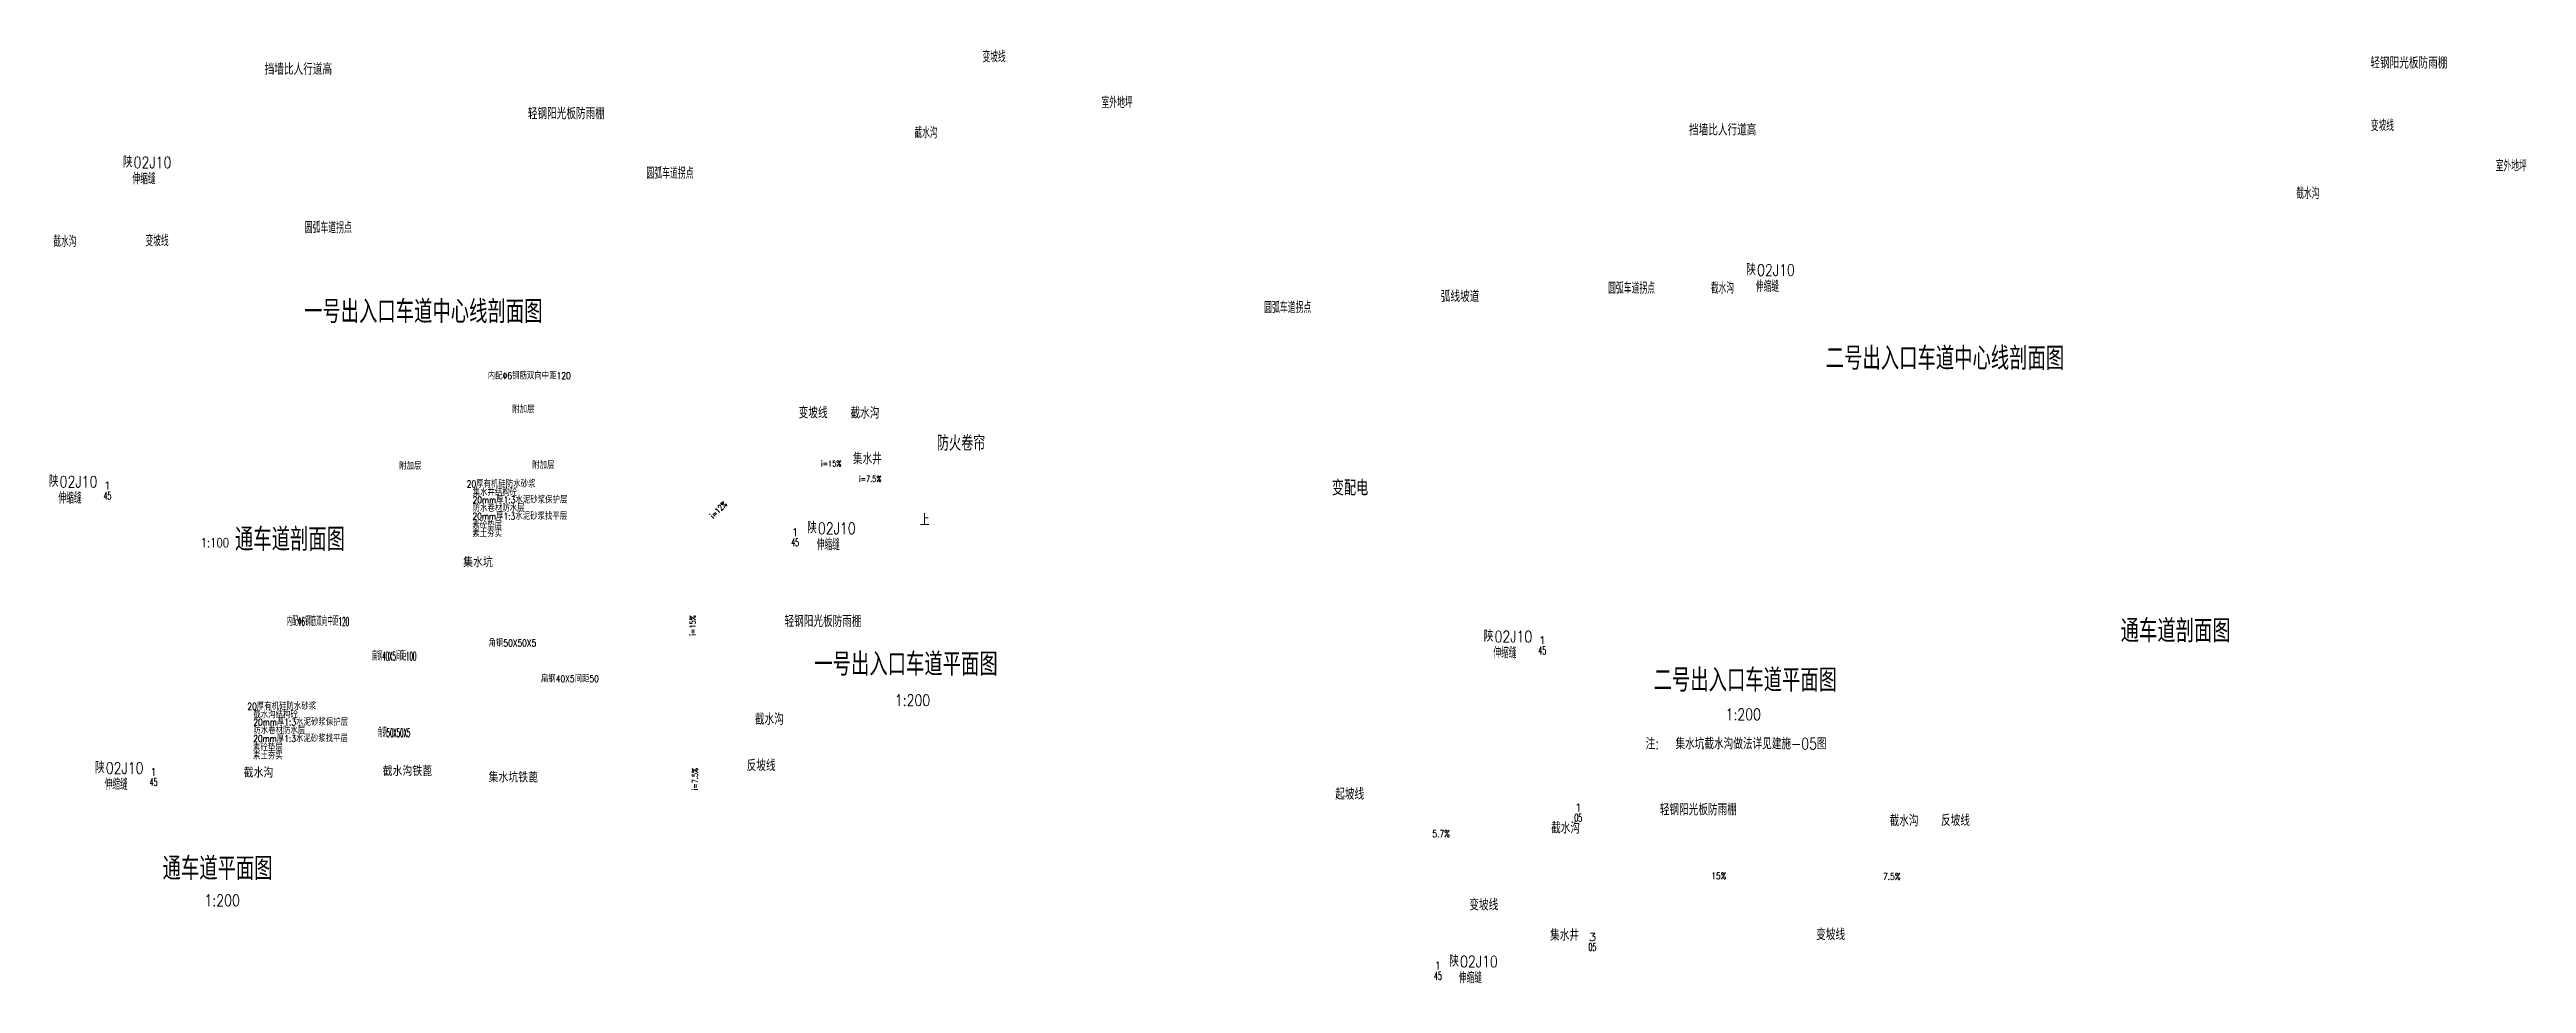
# Model space of a CAD drawing. Extents: x -542930 to 249594, y -301235 to 84515.
# Drawn here: x -400573 to -184458, y 1985 to 83417 of the extents above; entities that cross this region are included whole.
import ezdxf
from ezdxf.enums import TextEntityAlignment as Align

# ---------------------------------------------------------------- set-up
doc = ezdxf.new("R2010")
doc.units = 0
doc.header["$LTSCALE"] = 1000
doc.header["$MEASUREMENT"] = 0
doc.layers.get('0').update_dxf_attribs({"linetype": 'CONTINUOUS'})
for name, color, linetype in [('A-CH-TEXT', 2, 'CONTINUOUS'), ('PUB_TEXT', 7, 'CONTINUOUS'), ('中文', 2, 'CONTINUOUS'), ('人防', 7, 'CONTINUOUS')]:
    doc.layers.add(name, color=color, linetype=linetype)
doc.styles.add('_HZTXT', font='txt.shx', dxfattribs={"width": 0.8, "bigfont": 'hztxt.shx'})
doc.styles.add('COMP', font='complex', dxfattribs={"bigfont": 'hztxt'})
doc.styles.add('HZXY', font='romans.shx', dxfattribs={"width": 0.8, "bigfont": 'hztxt.shx'})

msp = doc.modelspace()

# ---------------------------------------------------------------- texts
at = {"style": 'COMP'}
for tag, text, width, p, p2 in [('1', '1', 2.333333, (-395864.964, 45050.104), (-395184.964, 45050.104)), ('45', '-', 0.6, (-395864.964, 44170.104), (-395184.964, 44170.104)), ('1', '1', 2.333333, (-335863.789, 40985.889), (-335183.789, 40985.889)), ('45', '-', 0.6, (-335863.789, 40105.889), (-335183.789, 40105.889)), ('45', '-', 0.6, (-270666.535, 30674.651), (-269986.535, 30674.651)), ('1', '1', 2.333333, (-270666.535, 31554.651), (-269986.535, 31554.651)), ('45', '-', 0.6, (-391836.276, 19204.293), (-391156.276, 19204.293)), ('1', '1', 2.333333, (-391836.276, 20084.293), (-391156.276, 20084.293)), ('1', '1', 2.333333, (-267526.337, 16977.048), (-266846.337, 16977.048)), ('05', '-', 0.617647, (-267526.337, 16097.048), (-266846.337, 16097.048)), ('05', '-', 0.617647, (-266293.578, 4819.178), (-265613.578, 4819.178)), ('3', '1', 1.5, (-266293.578, 5699.178), (-265613.578, 5699.178)), ('45', '-', 0.6, (-279772.822, 2308.986), (-279092.822, 2308.986)), ('1', '1', 2.333333, (-279772.822, 3188.986), (-279092.822, 3188.986))]:
    msp.add_attdef(tag, text=text, height=680, dxfattribs=dict(at, width=width)).set_placement(p, p2, align=Align.FIT)
at = {"layer": 'A-CH-TEXT', "color": 7, "style": 'HZXY', "width": 0.8}
for s, height, p in [('防火卷帘', 1320, (-323148.696, 48436.593)), ('上', 1000, (-324626.568, 41909.318))]:
    msp.add_text(s, height=height, dxfattribs=at).set_placement(p)
at = {"layer": 'A-CH-TEXT', "style": 'HZXY', "width": 0.8}
for s, height, p in [('i=15%', 500, (-332377.312, 47327.696)), ('i=7.5%', 500, (-328968.726, 45994.717)), ('5.7%', 600, (-279156.417, 15041.698)), ('15%', 600, (-254927.316, 11367.901)), ('7.5%', 600, (-239839.669, 11307.274))]:
    msp.add_text(s, height=height, dxfattribs=at).set_placement(p, align=Align.MIDDLE)
for s, rotation, p in [('i=12%', 45, (-342218.614, 43290.314)), ('i=15%', 90, (-344466.035, 33197.392)), ('i=7.5%', 90, (-344278.364, 19790.992))]:
    msp.add_text(s, height=500, rotation=rotation, dxfattribs=at).set_placement(p, align=Align.MIDDLE)
at = {"layer": 'PUB_TEXT', "style": '_HZTXT', "width": 0.8}
for p in [(-198076.149, 81762.584), (-358843.214, 77342.086), (-336445.807, 33073.565), (-260075.298, 16647.627)]:
    msp.add_text('轻钢阳光板防雨棚', height=1000, dxfattribs=at).set_placement(p)
at = {"layer": '中文', "style": '_HZTXT', "width": 0.8}
for s, height, p in [('挡墙比人行道高', 1000, (-381797.931, 81216.481)), ('挡墙比人行道高', 1000, (-257525.526, 75920.92)), ('陕', 1000, (-394175.052, 73125.827)), ('02J10', 1000, (-393235.778, 73071.776)), ('陕', 1000, (-252527.562, 63740.906)), ('02J10', 1000, (-251588.289, 63686.855)), ('一号出入口车道中心线剖面图', 2000, (-378366.984, 59560.266)), ('弧线坡道', 1000, (-279181.146, 61404.174)), ('二号出入口车道中心线剖面图', 2000, (-245593.411, 55489.18)), ('附加层', 600, (-360206.252, 51738.271)), ('变坡线', 1000, (-335208.594, 51254.629)), ('截水沟', 1000, (-330689.25, 51233.507)), ('集水井', 1000, (-330473.059, 47242.734)), ('陕', 1000, (-400631.279, 45283.874)), ('02J10', 1000, (-399692.005, 45229.822)), ('附加层', 600, (-370072.79, 46794.353)), ('附加层', 600, (-358463.441, 46870.184)), ('集水井结构砼', 600, (-363659.092, 44497.157, 0)), ('防水卷材防水层', 600, (-363663.026, 43120.682, 0)), ('20mm厚1:3水泥砂浆保护层', 600, (-363659.909, 43852.913, 0)), ('通车道剖面图', 2000, (-384393.381, 39701.018)), ('素土夯实', 600, (-363684.262, 40916.048, 0)), ('素砼垫层', 600, (-363683.968, 41642.2, 0)), ('20mm厚1:3水泥砂浆找平层', 600, (-363670.307, 42425.35, 0)), ('陕', 1000, (-334469.947, 41219.659)), ('02J10', 1000, (-333530.673, 41165.608)), ('1:100 ', 800, (-387382.207, 40022.868)), ('陕', 1000, (-275432.849, 31788.421)), ('02J10', 1000, (-274493.576, 31734.369)), ('通车道剖面图', 2000, (-219864.428, 31722.501)), ('一号出入口车道平面图', 2000, (-333844.832, 28815.693)), ('二号出入口车道平面图', 2000, (-260613.667, 27425.205)), ('1:200 ', 1000, (-326819.615, 26178.792)), ('1:200 ', 1000, (-254335.749, 24944.551)), ('截水沟结构砼', 600, (-382793.487, 25113.426, 0)), ('防水卷材防水层', 600, (-382797.421, 23736.95, 0)), ('20mm厚1:3水泥砂浆保护层', 600, (-382794.304, 24469.182, 0)), ('截水沟', 1000, (-339029.093, 24528.871)), ('素土夯实', 600, (-382818.657, 21532.316, 0)), ('素砼垫层', 600, (-382818.363, 22258.469, 0)), ('20mm厚1:3水泥砂浆找平层', 600, (-382804.701, 23041.619, 0)), ('陕', 1000, (-396602.591, 20318.063)), ('02J10', 1000, (-395663.317, 20264.012)), ('截水沟', 900, (-383637.872, 19924.361)), ('截水沟铁蓖', 900, (-371512.946, 20059.429)), ('反坡线', 1000, (-339741.675, 20497.398)), ('起坡线', 1000, (-288393.066, 18001.803)), ('截水沟', 1000, (-269558.297, 15053.627)), ('截水沟', 1000, (-240022.626, 15681.619)), ('反坡线', 1000, (-235533.699, 15711.693)), ('通车道平面图', 2000, (-390710.442, 11002.733)), ('1:200 ', 1000, (-387052.791, 8727.142)), ('变坡线', 1000, (-276688.038, 8348.229)), ('集水井', 1000, (-269644.283, 5703.039)), ('变坡线', 1000, (-246427.431, 5760.614)), ('陕', 1000, (-278441.098, 3449.149)), ('02J10', 1000, (-277501.825, 3395.097))]:
    msp.add_text(s, height=height, dxfattribs=at).set_placement(p)
at = {"layer": '中文', "style": '_HZTXT'}
for s, height, width, p, p2 in [('变坡线', 1000, 0.692649, (-319165.334, 82301.89), (-317152.834, 82301.89)), ('室外地坪', 1000, 0.691742, (-308783.456, 78306.688), (-306070.956, 78306.688)), ('截水沟', 1000, 0.70024, (-325108.596, 75676.756), (-323096.096, 75676.756)), ('变坡线', 1000, 0.692649, (-198034.498, 76306.329), (-196021.998, 76306.329)), ('室外地坪', 1000, 0.691742, (-187142.908, 72787.006), (-184430.408, 72787.006)), ('伸缩缝', 1000, 0.681567, (-393339.17, 71661.714), (-391326.67, 71661.714)), ('圆弧车道拐点', 1000, 0.703892, (-348491.656, 72149.679), (-344379.156, 72149.679)), ('截水沟', 1000, 0.70024, (-204545.046, 70381.195), (-202532.546, 70381.195)), ('截水沟', 1000, 0.70024, (-400242.808, 66188.155), (-398230.308, 66188.155)), ('变坡线', 1000, 0.692649, (-392194.101, 66266.26), (-390181.601, 66266.26)), ('圆弧车道拐点', 1000, 0.703892, (-378306.859, 67402.245), (-374194.359, 67402.245)), ('圆弧车道拐点', 1000, 0.703892, (-264596.421, 62120.484), (-260483.921, 62120.484)), ('截水沟', 1000, 0.70024, (-255611.622, 62126.702), (-253599.122, 62126.702)), ('伸缩缝', 1000, 0.681567, (-251691.68, 62276.793), (-249679.18, 62276.793)), ('圆弧车道拐点', 1000, 0.703892, (-294596.421, 60432.53), (-290483.921, 60432.53)), ('伸缩缝', 1000, 0.681567, (-399795.397, 43819.76), (-397782.897, 43819.76)), ('伸缩缝', 1000, 0.681567, (-333634.064, 39755.546), (-331621.564, 39755.546)), ('内配\x826钢筋双向中距120', 750, 0.650373, (-379877.709, 33171.479), (-374430.834, 33171.479)), ('扁钢40X5间距100', 750, 0.525, (-372439.13, 30143.098), (-368567.255, 30143.098)), ('伸缩缝', 1000, 0.681567, (-274596.967, 30324.308), (-272584.467, 30324.308)), ('角钢50X50X5', 750, 0.4515, (-371921.711, 23466.99), (-369099.836, 23466.99)), ('伸缩缝', 1000, 0.681567, (-395766.709, 18853.95), (-393754.209, 18853.95)), ('伸缩缝', 1000, 0.681567, (-277605.216, 1985.035), (-275592.716, 1985.035))]:
    msp.add_text(s, height=height, dxfattribs=dict(at, width=width)).set_placement(p, p2, align=Align.FIT)
at = {"layer": '中文', "style": '_HZTXT', "width": 0.8}
for s, height, p in [('内配\x826钢筋双向中距120', 600, (-358715.348, 54671.593)), ('20厚有机硅防水砂浆', 600, (-361173.404, 45233.008)), ('集水坑', 900, (-363191.597, 38275.636)), ('角钢50X50X5', 600, (-360183.903, 31364.207)), ('扁钢40X5间距50', 600, (-355175.897, 28248.386)), ('20厚有机硅防水砂浆', 600, (-380307.799, 25849.277)), ('注:  集水坑截水沟做法详见建施-05图', 1000, (-253418.511, 22393.887)), ('集水坑铁蓖', 900, (-360112.29, 19517.97))]:
    msp.add_text(s, height=height, dxfattribs=at).set_placement(p, align=Align.CENTER)
at = {"layer": '人防', "style": 'HZXY', "width": 0.8}
msp.add_text('变配电', height=1320, dxfattribs=at).set_placement((-288684.645, 44532.812))

doc.saveas('drawing.dxf')
